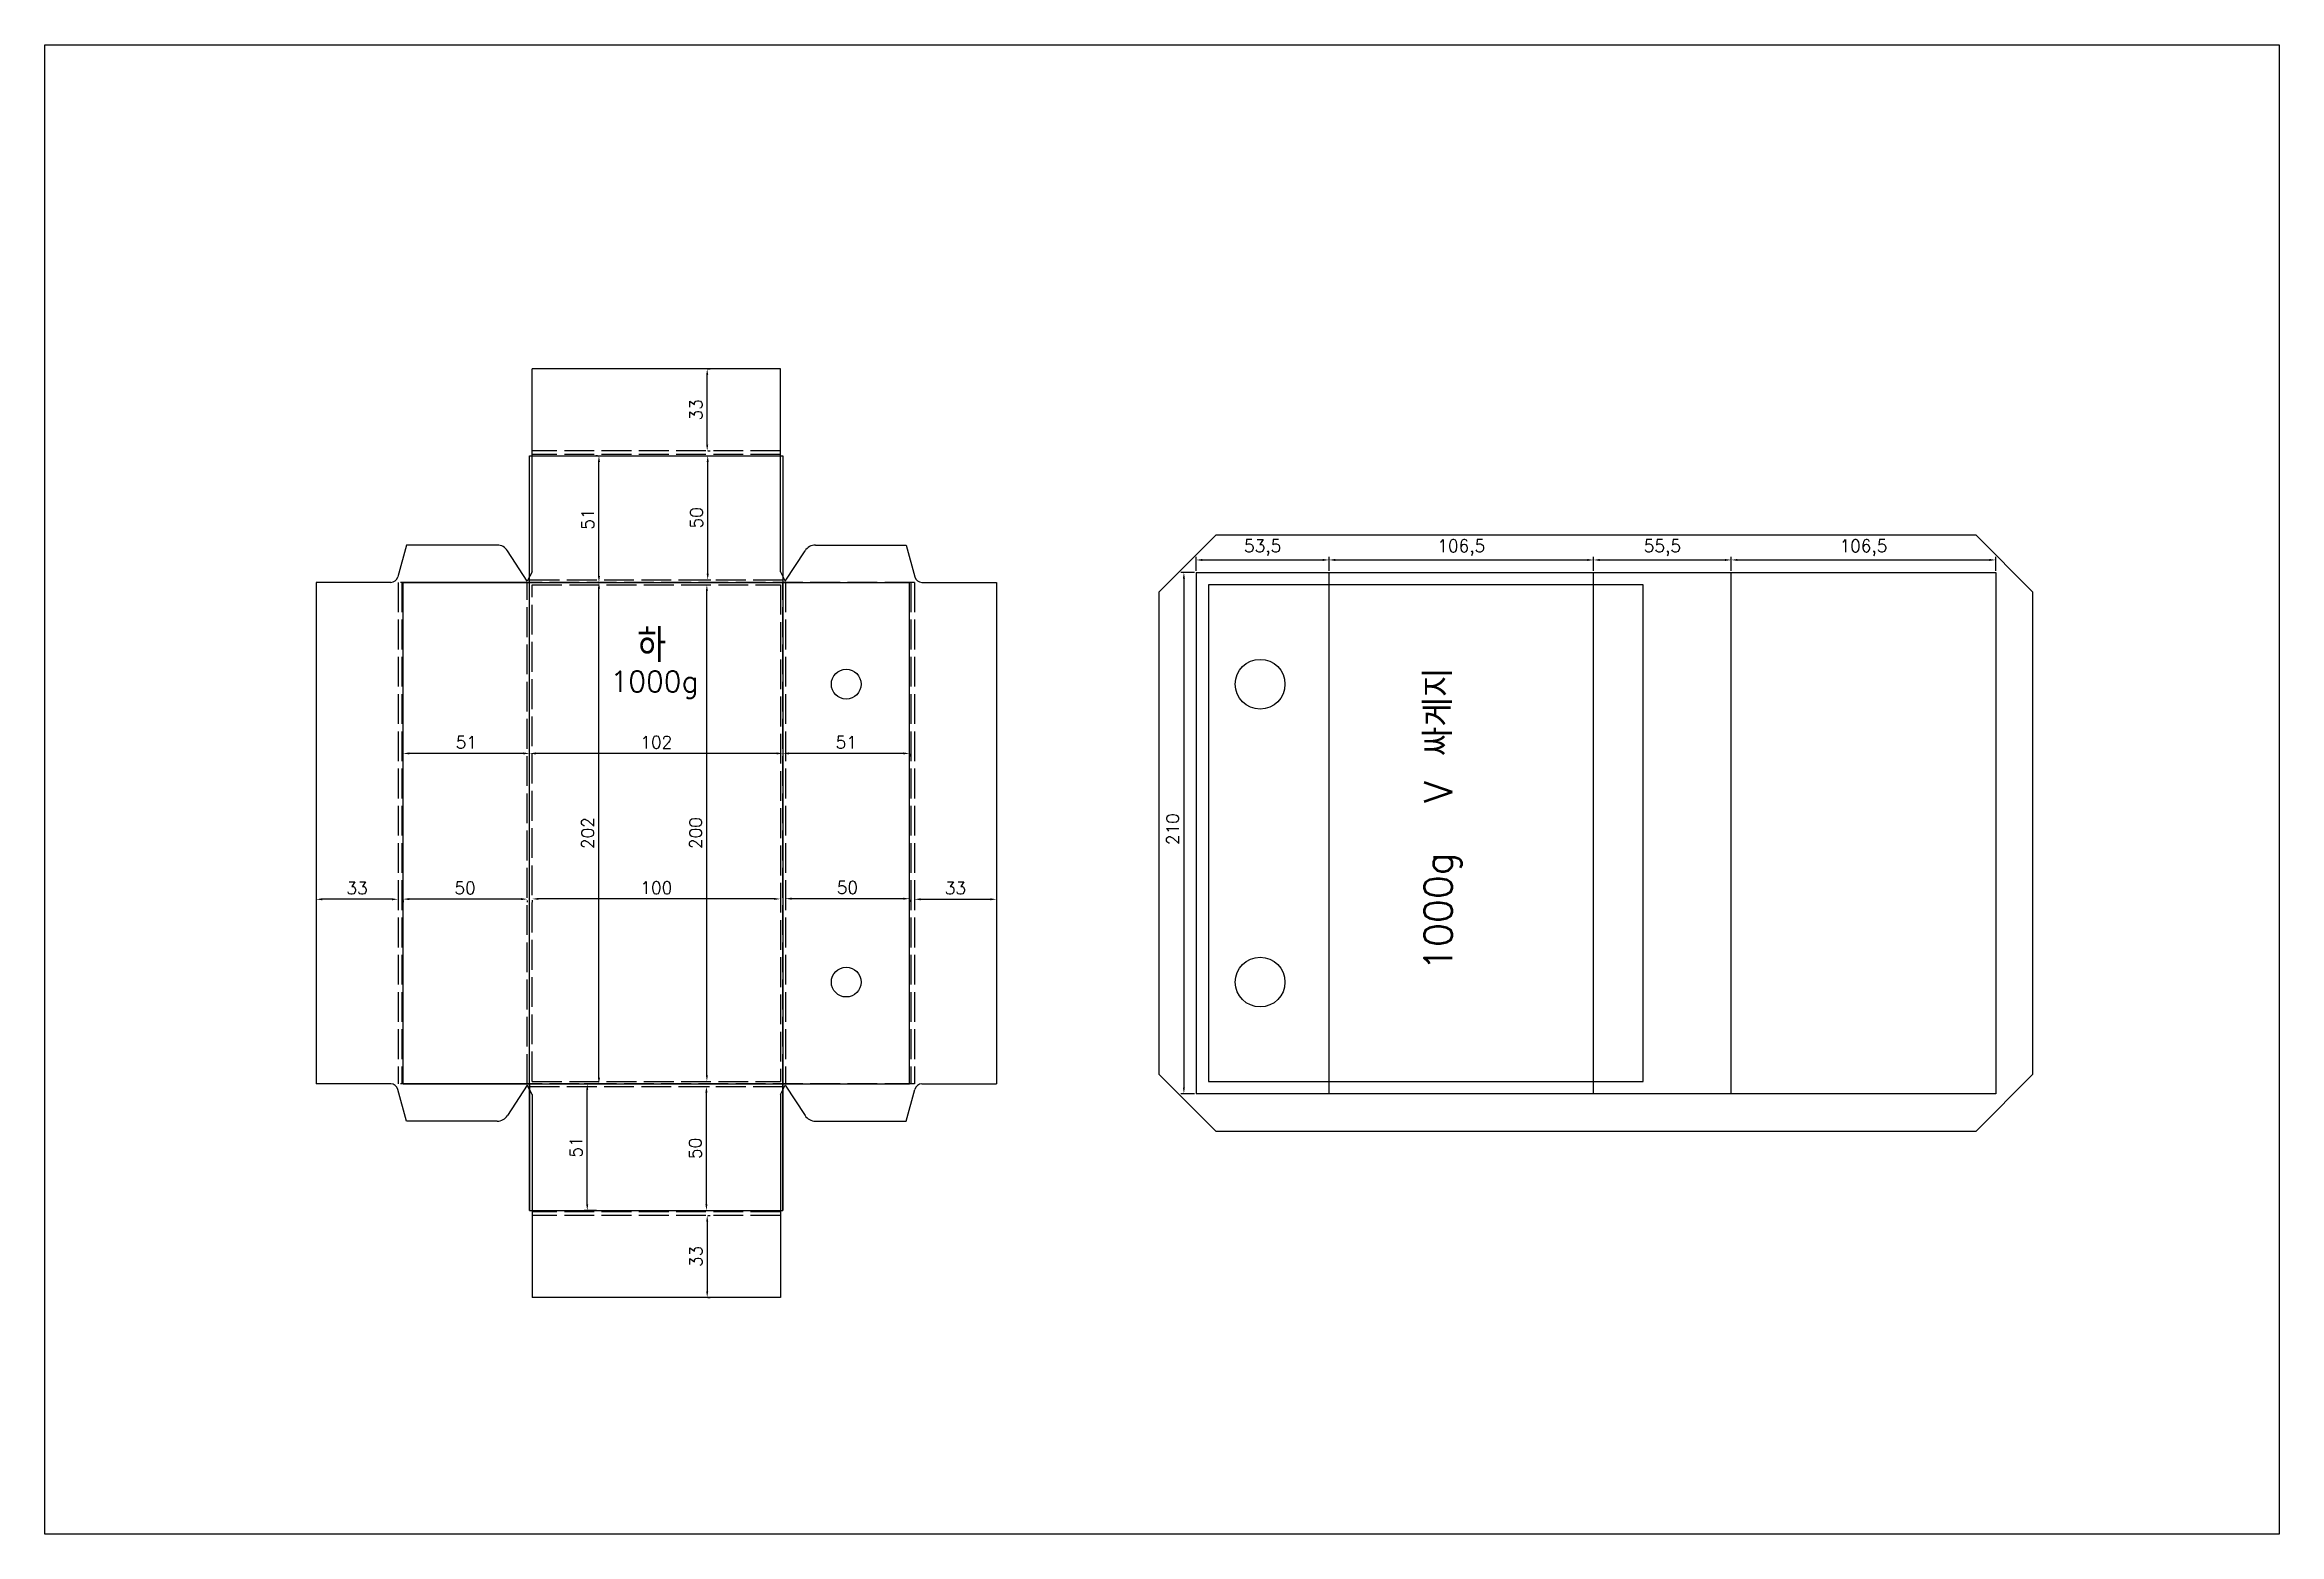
# Model space of a CAD drawing. Header units: millimetres. Extents: x 2179 to 11229, y 1198 to 3756.
# Drawn here: x 2179 to 3079, y 2635 to 3235 of the extents above; entities that cross this region are included whole.
import ezdxf

# ---------------------------------------------------------------- set-up
doc = ezdxf.new("R2010")
doc.units = ezdxf.units.MM
doc.linetypes.add('ACAD_ISO02W100', pattern=[15, 12, -3])
for name, color, linetype in [('기지', 7, 'Continuous'), ('인쇄지', 7, 'Continuous'), ('치수', 7, 'Continuous')]:
    doc.layers.add(name, color=color, linetype=linetype)
doc.styles.add('FHG', font='TXT.shx', dxfattribs={"height": 0.18, "bigfont": 'whgtxt.shx'})
doc.styles.get("Standard").update_dxf_attribs({"font": 'txt.shx', "bigfont": 'zfhg.shx'})
doc.dimstyles.new('ISO-25', dxfattribs={"dimtxt": 2.5, "dimasz": 2.5, "dimexe": 1.25, "dimexo": 0.625, "dimtad": 1, "dimtxsty": 'Standard', "dimcen": 2.5, "dimadec": 0, "dimazin": 0, "dimtfac": 1, "dimtmove": 0, "dimatfit": 3, "dimfxl": 0, "dimarcsym": 0})

msp = doc.modelspace()

# ---------------------------------------------------------------- texts
at = {"style": 'FHG'}
msp.add_text('1000g  V 싸게지', height=11.25, rotation=90, dxfattribs=at).set_placement((2745.668, 2862.108))
at = {"layer": '기지', "color": 1}
msp.add_text('하', height=13.333, dxfattribs=at).set_placement((2417.486, 2986.562))
at = {"layer": '기지', "color": 1, "style": 'FHG'}
msp.add_text('1000g', height=8.3333, dxfattribs=at).set_placement((2406.725, 2974.563))

# ---------------------------------------------------------------- blocks, each defined once
blk = doc.blocks.new('*D81')
at = {"layer": 'DEFPOINTS', "color": 0}
for p in [(2802.59, 3027.64), (2696.09, 3022.61), (2802.59, 3022.61)]:
    blk.add_point(p, dxfattribs=at)
at = {"layer": '치수', "color": 0, "lineweight": -2}
for p, q in [((2696.09, 3023.23), (2696.09, 3028.89)), ((2698.59, 3027.64), (2800.09, 3027.64)), ((2802.59, 3023.23), (2802.59, 3028.89))]:
    blk.add_line(p, q, dxfattribs=at)
at = {"layer": '치수', "color": 0}
for points in [[(2698.59, 3028.05), (2698.59, 3027.22), (2696.09, 3027.64)], [(2800.09, 3028.05), (2800.09, 3027.22), (2802.59, 3027.64)]]:
    blk.add_solid(points, dxfattribs=at)
at = {"layer": '치수', "color": 0, "insert": (2749.34, 3032.55), "char_height": 5, "attachment_point": 5}
blk.add_mtext('106,5', dxfattribs=at)
blk = doc.blocks.new('*D92')
at = {"layer": 'DEFPOINTS', "color": 0}
for p in [(2642.59, 3022.61), (2637.63, 2812.61), (2642.59, 2812.61)]:
    blk.add_point(p, dxfattribs=at)
at = {"layer": '치수', "color": 0, "lineweight": -2}
for p, q in [((2641.97, 3022.61), (2636.38, 3022.61)), ((2637.63, 3020.11), (2637.63, 2815.11)), ((2641.97, 2812.61), (2636.38, 2812.61))]:
    blk.add_line(p, q, dxfattribs=at)
at = {"layer": '치수', "color": 0}
for points in [[(2637.22, 3020.11), (2638.05, 3020.11), (2637.63, 3022.61)], [(2637.22, 2815.11), (2638.05, 2815.11), (2637.63, 2812.61)]]:
    blk.add_solid(points, dxfattribs=at)
at = {"layer": '치수', "color": 0, "insert": (2633.13, 2919.2), "char_height": 5, "attachment_point": 5, "rotation": 90}
blk.add_mtext('210', dxfattribs=at)
blk = doc.blocks.new('*D80')
at = {"layer": 'DEFPOINTS', "color": 0}
for p in [(2696.09, 3027.64), (2642.59, 3022.61), (2696.09, 3022.61)]:
    blk.add_point(p, dxfattribs=at)
at = {"layer": '치수', "color": 0, "lineweight": -2}
for p, q in [((2642.59, 3023.23), (2642.59, 3028.89)), ((2645.09, 3027.64), (2693.59, 3027.64)), ((2696.09, 3023.23), (2696.09, 3028.89))]:
    blk.add_line(p, q, dxfattribs=at)
at = {"layer": '치수', "color": 0}
for points in [[(2645.09, 3028.05), (2645.09, 3027.22), (2642.59, 3027.64)], [(2693.59, 3028.05), (2693.59, 3027.22), (2696.09, 3027.64)]]:
    blk.add_solid(points, dxfattribs=at)
at = {"layer": '치수', "color": 0, "insert": (2669.34, 3032.55), "char_height": 5, "attachment_point": 5}
blk.add_mtext('53,5', dxfattribs=at)
blk = doc.blocks.new('*D83')
at = {"layer": 'DEFPOINTS', "color": 0}
for p in [(2964.59, 3027.64), (2858.09, 3022.61), (2964.59, 3022.61)]:
    blk.add_point(p, dxfattribs=at)
at = {"layer": '치수', "color": 0, "lineweight": -2}
for p, q in [((2858.09, 3023.23), (2858.09, 3028.89)), ((2860.59, 3027.64), (2962.09, 3027.64)), ((2964.59, 3023.23), (2964.59, 3028.89))]:
    blk.add_line(p, q, dxfattribs=at)
at = {"layer": '치수', "color": 0}
for points in [[(2860.59, 3028.05), (2860.59, 3027.22), (2858.09, 3027.64)], [(2962.09, 3028.05), (2962.09, 3027.22), (2964.59, 3027.64)]]:
    blk.add_solid(points, dxfattribs=at)
at = {"layer": '치수', "color": 0, "insert": (2911.34, 3032.55), "char_height": 5, "attachment_point": 5}
blk.add_mtext('106,5', dxfattribs=at)
blk = doc.blocks.new('*D82')
at = {"layer": 'DEFPOINTS', "color": 0}
for p in [(2858.09, 3027.64), (2802.59, 3022.61), (2858.09, 3022.61)]:
    blk.add_point(p, dxfattribs=at)
at = {"layer": '치수', "color": 0, "lineweight": -2}
for p, q in [((2802.59, 3023.23), (2802.59, 3028.89)), ((2805.09, 3027.64), (2855.59, 3027.64)), ((2858.09, 3023.23), (2858.09, 3028.89))]:
    blk.add_line(p, q, dxfattribs=at)
at = {"layer": '치수', "color": 0}
for points in [[(2805.09, 3028.05), (2805.09, 3027.22), (2802.59, 3027.64)], [(2855.59, 3028.05), (2855.59, 3027.22), (2858.09, 3027.64)]]:
    blk.add_solid(points, dxfattribs=at)
at = {"layer": '치수', "color": 0, "insert": (2830.34, 3032.55), "char_height": 5, "attachment_point": 5}
blk.add_mtext('55,5', dxfattribs=at)
blk = doc.blocks.new('*D478')
at = {"layer": 'DEFPOINTS', "color": 0}
for p in [(2445.33, 3017.61), (2445.52, 3017.61), (2445.33, 2817.61)]:
    blk.add_point(p, dxfattribs=at)
at = {"layer": '치수', "color": 0, "lineweight": -2}
for p, q in [((2445.52, 2820.11), (2445.52, 3015.11)), ((2445.95, 3017.61), (2446.77, 3017.61)), ((2445.95, 2817.61), (2446.77, 2817.61))]:
    blk.add_line(p, q, dxfattribs=at)
at = {"layer": '치수', "color": 0}
for points in [[(2445.1, 3015.11), (2445.93, 3015.11), (2445.52, 3017.61)], [(2445.1, 2820.11), (2445.93, 2820.11), (2445.52, 2817.61)]]:
    blk.add_solid(points, dxfattribs=at)
at = {"layer": '치수', "color": 0, "insert": (2441.02, 2917.61), "char_height": 5, "attachment_point": 5, "rotation": 90}
blk.add_mtext('200', dxfattribs=at)
blk = doc.blocks.new('*D465')
at = {"layer": 'DEFPOINTS', "color": 0}
for p in [(2402.04, 3018.61), (2402.04, 3018.61), (2401.75, 2816.61)]:
    blk.add_point(p, dxfattribs=at)
at = {"layer": '치수', "color": 0, "lineweight": -2}
for p, q in [((2401.42, 3018.61), (2400.79, 3018.61)), ((2402.04, 2819.11), (2402.04, 3016.11)), ((2402.37, 2816.61), (2403.29, 2816.61))]:
    blk.add_line(p, q, dxfattribs=at)
at = {"layer": '치수', "color": 0}
for points in [[(2401.63, 3016.11), (2402.46, 3016.11), (2402.04, 3018.61)], [(2401.63, 2819.11), (2402.46, 2819.11), (2402.04, 2816.61)]]:
    blk.add_solid(points, dxfattribs=at)
at = {"layer": '치수', "color": 0, "insert": (2397.54, 2917.61), "char_height": 5, "attachment_point": 5, "rotation": 90}
blk.add_mtext('202', dxfattribs=at)
blk = doc.blocks.new('*D464')
at = {"layer": 'DEFPOINTS', "color": 0}
for p in [(2397.33, 2816.61), (2401.75, 2816.61), (2401.75, 2765.61)]:
    blk.add_point(p, dxfattribs=at)
at = {"layer": '치수', "color": 0, "lineweight": -2}
for p, q in [((2401.12, 2816.61), (2396.08, 2816.61)), ((2397.33, 2768.11), (2397.33, 2814.11)), ((2401.12, 2765.61), (2396.08, 2765.61))]:
    blk.add_line(p, q, dxfattribs=at)
at = {"layer": '치수', "color": 0}
for points in [[(2396.91, 2814.11), (2397.74, 2814.11), (2397.33, 2816.61)], [(2396.91, 2768.11), (2397.74, 2768.11), (2397.33, 2765.61)]]:
    blk.add_solid(points, dxfattribs=at)
at = {"layer": '치수', "color": 0, "insert": (2392.83, 2791.23), "char_height": 5, "attachment_point": 5, "rotation": 90}
blk.add_mtext('51', dxfattribs=at)
blk = doc.blocks.new('*D480')
at = {"layer": 'DEFPOINTS', "color": 0}
for p in [(2445.32, 2763.61), (2445.32, 2730.61), (2445.64, 2730.61)]:
    blk.add_point(p, dxfattribs=at)
at = {"layer": '치수', "color": 0, "lineweight": -2}
for p, q in [((2445.94, 2763.61), (2446.89, 2763.61)), ((2445.64, 2761.11), (2445.64, 2733.11)), ((2445.94, 2730.61), (2446.89, 2730.61))]:
    blk.add_line(p, q, dxfattribs=at)
at = {"layer": '치수', "color": 0}
for points in [[(2445.23, 2761.11), (2446.06, 2761.11), (2445.64, 2763.61)], [(2445.23, 2733.11), (2446.06, 2733.11), (2445.64, 2730.61)]]:
    blk.add_solid(points, dxfattribs=at)
at = {"layer": '치수', "color": 0, "insert": (2441.14, 2747.11), "char_height": 5, "attachment_point": 5, "rotation": 90}
blk.add_mtext('33', dxfattribs=at)
blk = doc.blocks.new('*D477')
at = {"layer": 'DEFPOINTS', "color": 0}
for p in [(2441.41, 2815.61), (2445.33, 2815.61), (2441.41, 2765.61)]:
    blk.add_point(p, dxfattribs=at)
at = {"layer": '치수', "color": 0, "lineweight": -2}
for p, q in [((2442.03, 2815.61), (2446.58, 2815.61)), ((2445.33, 2768.11), (2445.33, 2813.11)), ((2442.03, 2765.61), (2446.58, 2765.61))]:
    blk.add_line(p, q, dxfattribs=at)
at = {"layer": '치수', "color": 0}
for points in [[(2444.91, 2813.11), (2445.75, 2813.11), (2445.33, 2815.61)], [(2444.91, 2768.11), (2445.75, 2768.11), (2445.33, 2765.61)]]:
    blk.add_solid(points, dxfattribs=at)
at = {"layer": '치수', "color": 0, "insert": (2440.83, 2790.61), "char_height": 5, "attachment_point": 5, "rotation": 90}
blk.add_mtext('50', dxfattribs=at)
blk = doc.blocks.new('*D462')
at = {"layer": 'DEFPOINTS', "color": 0}
for p in [(2374.14, 2949.71), (2374.14, 2949.71), (2476.14, 2950.23)]:
    blk.add_point(p, dxfattribs=at)
at = {"layer": '치수', "color": 0, "lineweight": -2}
for p, q in [((2374.14, 2950.34), (2374.14, 2950.96)), ((2473.64, 2949.71), (2376.64, 2949.71)), ((2476.14, 2949.6), (2476.14, 2948.46))]:
    blk.add_line(p, q, dxfattribs=at)
at = {"layer": '치수', "color": 0}
for points in [[(2376.64, 2950.13), (2376.64, 2949.3), (2374.14, 2949.71)], [(2473.64, 2950.13), (2473.64, 2949.3), (2476.14, 2949.71)]]:
    blk.add_solid(points, dxfattribs=at)
at = {"layer": '치수', "color": 0, "insert": (2425.14, 2954.21), "char_height": 5, "attachment_point": 5}
blk.add_mtext('102', dxfattribs=at)
blk = doc.blocks.new('*D468')
at = {"layer": 'DEFPOINTS', "color": 0}
for p in [(2375.14, 2891.21), (2375.14, 2891.1), (2475.14, 2891.21)]:
    blk.add_point(p, dxfattribs=at)
at = {"layer": '치수', "color": 0, "lineweight": -2}
for p, q in [((2375.14, 2890.58), (2375.14, 2889.85)), ((2472.64, 2891.1), (2377.64, 2891.1)), ((2475.14, 2890.58), (2475.14, 2889.85))]:
    blk.add_line(p, q, dxfattribs=at)
at = {"layer": '치수', "color": 0}
for points in [[(2377.64, 2891.52), (2377.64, 2890.69), (2375.14, 2891.1)], [(2472.64, 2891.52), (2472.64, 2890.69), (2475.14, 2891.1)]]:
    blk.add_solid(points, dxfattribs=at)
at = {"layer": '치수', "color": 0, "insert": (2425.14, 2895.6), "char_height": 5, "attachment_point": 5}
blk.add_mtext('100', dxfattribs=at)
blk = doc.blocks.new('*D482')
at = {"layer": 'DEFPOINTS', "color": 0}
for p in [(2288.14, 2891.07), (2288.14, 2890.96), (2321.14, 2891.07)]:
    blk.add_point(p, dxfattribs=at)
at = {"layer": '치수', "color": 0, "lineweight": -2}
for p, q in [((2288.14, 2890.44), (2288.14, 2889.71)), ((2318.64, 2890.96), (2290.64, 2890.96)), ((2321.14, 2890.44), (2321.14, 2889.71))]:
    blk.add_line(p, q, dxfattribs=at)
at = {"layer": '치수', "color": 0}
for points in [[(2290.64, 2891.38), (2290.64, 2890.54), (2288.14, 2890.96)], [(2318.64, 2891.38), (2318.64, 2890.54), (2321.14, 2890.96)]]:
    blk.add_solid(points, dxfattribs=at)
at = {"layer": '치수', "color": 0, "insert": (2304.64, 2895.46), "char_height": 5, "attachment_point": 5}
blk.add_mtext('33', dxfattribs=at)
blk = doc.blocks.new('*D463')
at = {"layer": 'DEFPOINTS', "color": 0}
for p in [(2323.14, 2949.71), (2323.14, 2949.71), (2374.14, 2949.71)]:
    blk.add_point(p, dxfattribs=at)
at = {"layer": '치수', "color": 0, "lineweight": -2}
for p, q in [((2323.14, 2950.34), (2323.14, 2950.96)), ((2371.64, 2949.71), (2325.64, 2949.71)), ((2374.14, 2950.34), (2374.14, 2950.96))]:
    blk.add_line(p, q, dxfattribs=at)
at = {"layer": '치수', "color": 0}
for points in [[(2325.64, 2950.13), (2325.64, 2949.3), (2323.14, 2949.71)], [(2371.64, 2950.13), (2371.64, 2949.3), (2374.14, 2949.71)]]:
    blk.add_solid(points, dxfattribs=at)
at = {"layer": '치수', "color": 0, "insert": (2348.64, 2954.21), "char_height": 5, "attachment_point": 5}
blk.add_mtext('51', dxfattribs=at)
blk = doc.blocks.new('*D476')
at = {"layer": 'DEFPOINTS', "color": 0}
for p in [(2323.14, 2891.1), (2323.14, 2891.03), (2373.14, 2891.1)]:
    blk.add_point(p, dxfattribs=at)
at = {"layer": '치수', "color": 0, "lineweight": -2}
for p, q in [((2323.14, 2890.48), (2323.14, 2889.78)), ((2370.64, 2891.03), (2325.64, 2891.03)), ((2373.14, 2890.48), (2373.14, 2889.78))]:
    blk.add_line(p, q, dxfattribs=at)
at = {"layer": '치수', "color": 0}
for points in [[(2325.64, 2891.45), (2325.64, 2890.61), (2323.14, 2891.03)], [(2370.64, 2891.45), (2370.64, 2890.61), (2373.14, 2891.03)]]:
    blk.add_solid(points, dxfattribs=at)
at = {"layer": '치수', "color": 0, "insert": (2348.14, 2895.53), "char_height": 5, "attachment_point": 5}
blk.add_mtext('50', dxfattribs=at)
blk = doc.blocks.new('*D466')
at = {"layer": 'DEFPOINTS', "color": 0}
for p in [(2402.04, 3069.61), (2402.04, 3069.61), (2402.04, 3018.61)]:
    blk.add_point(p, dxfattribs=at)
at = {"layer": '치수', "color": 0, "lineweight": -2}
for p, q in [((2401.42, 3069.61), (2400.79, 3069.61)), ((2402.04, 3021.11), (2402.04, 3067.11)), ((2401.42, 3018.61), (2400.79, 3018.61))]:
    blk.add_line(p, q, dxfattribs=at)
at = {"layer": '치수', "color": 0}
for points in [[(2401.63, 3067.11), (2402.46, 3067.11), (2402.04, 3069.61)], [(2401.63, 3021.11), (2402.46, 3021.11), (2402.04, 3018.61)]]:
    blk.add_solid(points, dxfattribs=at)
at = {"layer": '치수', "color": 0, "insert": (2397.54, 3044.11), "char_height": 5, "attachment_point": 5, "rotation": 90}
blk.add_mtext('51', dxfattribs=at)
blk = doc.blocks.new('*D461')
at = {"layer": 'DEFPOINTS', "color": 0}
for p in [(2476.14, 2950.23), (2476.14, 2949.71), (2527.14, 2950.23)]:
    blk.add_point(p, dxfattribs=at)
at = {"layer": '치수', "color": 0, "lineweight": -2}
for p, q in [((2476.14, 2949.6), (2476.14, 2948.46)), ((2524.64, 2949.71), (2478.64, 2949.71)), ((2527.14, 2949.6), (2527.14, 2948.46))]:
    blk.add_line(p, q, dxfattribs=at)
at = {"layer": '치수', "color": 0}
for points in [[(2478.64, 2950.13), (2478.64, 2949.3), (2476.14, 2949.71)], [(2524.64, 2950.13), (2524.64, 2949.3), (2527.14, 2949.71)]]:
    blk.add_solid(points, dxfattribs=at)
at = {"layer": '치수', "color": 0, "insert": (2501.64, 2954.21), "char_height": 5, "attachment_point": 5}
blk.add_mtext('51', dxfattribs=at)
blk = doc.blocks.new('*D467')
at = {"layer": 'DEFPOINTS', "color": 0}
for p in [(2477.14, 2891.41), (2477.14, 2891.21), (2527.14, 2891.41)]:
    blk.add_point(p, dxfattribs=at)
at = {"layer": '치수', "color": 0, "lineweight": -2}
for p, q in [((2477.14, 2890.79), (2477.14, 2889.96)), ((2524.64, 2891.21), (2479.64, 2891.21)), ((2527.14, 2890.79), (2527.14, 2889.96))]:
    blk.add_line(p, q, dxfattribs=at)
at = {"layer": '치수', "color": 0}
for points in [[(2479.64, 2891.62), (2479.64, 2890.79), (2477.14, 2891.21)], [(2524.64, 2891.62), (2524.64, 2890.79), (2527.14, 2891.21)]]:
    blk.add_solid(points, dxfattribs=at)
at = {"layer": '치수', "color": 0, "insert": (2502.14, 2895.71), "char_height": 5, "attachment_point": 5}
blk.add_mtext('50', dxfattribs=at)
blk = doc.blocks.new('*D483')
at = {"layer": 'DEFPOINTS', "color": 0}
for p in [(2529.14, 2891.07), (2562.14, 2891.07), (2562.14, 2890.96)]:
    blk.add_point(p, dxfattribs=at)
at = {"layer": '치수', "color": 0, "lineweight": -2}
for p, q in [((2529.14, 2890.44), (2529.14, 2889.71)), ((2531.64, 2890.96), (2559.64, 2890.96)), ((2562.14, 2890.44), (2562.14, 2889.71))]:
    blk.add_line(p, q, dxfattribs=at)
at = {"layer": '치수', "color": 0}
for points in [[(2531.64, 2891.38), (2531.64, 2890.54), (2529.14, 2890.96)], [(2559.64, 2891.38), (2559.64, 2890.54), (2562.14, 2890.96)]]:
    blk.add_solid(points, dxfattribs=at)
at = {"layer": '치수', "color": 0, "insert": (2545.64, 2895.46), "char_height": 5, "attachment_point": 5}
blk.add_mtext('33', dxfattribs=at)
blk = doc.blocks.new('*D481')
at = {"layer": 'DEFPOINTS', "color": 0}
for p in [(2445.32, 3104.61), (2445.64, 3104.61), (2445.32, 3071.61)]:
    blk.add_point(p, dxfattribs=at)
at = {"layer": '치수', "color": 0, "lineweight": -2}
for p, q in [((2445.64, 3074.11), (2445.64, 3102.11)), ((2445.94, 3104.61), (2446.89, 3104.61)), ((2445.94, 3071.61), (2446.89, 3071.61))]:
    blk.add_line(p, q, dxfattribs=at)
at = {"layer": '치수', "color": 0}
for points in [[(2445.23, 3102.11), (2446.06, 3102.11), (2445.64, 3104.61)], [(2445.23, 3074.11), (2446.06, 3074.11), (2445.64, 3071.61)]]:
    blk.add_solid(points, dxfattribs=at)
at = {"layer": '치수', "color": 0, "insert": (2441.14, 3088.11), "char_height": 5, "attachment_point": 5, "rotation": 90}
blk.add_mtext('33', dxfattribs=at)
blk = doc.blocks.new('*D479')
at = {"layer": 'DEFPOINTS', "color": 0}
for p in [(2445.52, 3069.61), (2445.85, 3069.61), (2445.52, 3019.61)]:
    blk.add_point(p, dxfattribs=at)
at = {"layer": '치수', "color": 0, "lineweight": -2}
for p, q in [((2446.14, 3069.61), (2447.1, 3069.61)), ((2445.85, 3022.11), (2445.85, 3067.11)), ((2446.14, 3019.61), (2447.1, 3019.61))]:
    blk.add_line(p, q, dxfattribs=at)
at = {"layer": '치수', "color": 0}
for points in [[(2445.43, 3067.11), (2446.27, 3067.11), (2445.85, 3069.61)], [(2445.43, 3022.11), (2446.27, 3022.11), (2445.85, 3019.61)]]:
    blk.add_solid(points, dxfattribs=at)
at = {"layer": '치수', "color": 0, "insert": (2441.35, 3044.61), "char_height": 5, "attachment_point": 5, "rotation": 90}
blk.add_mtext('50', dxfattribs=at)

# ---------------------------------------------------------------- dimensions: what is measured, and where the dimension line sits
at = {"layer": '치수', "color": 1}
for base, p1, p2, angle, picture, middle in [((2445.644, 3104.605), (2445.32, 3071.605), (2445.32, 3104.605), 270, '*D481', (2441.144, 3088.105)), ((2445.851, 3069.605), (2445.517, 3019.605), (2445.517, 3069.605), 90, '*D479', (2441.351, 3044.605)), ((2445.517, 3017.605), (2445.329, 2817.605), (2445.329, 3017.605), 90, '*D478', (2441.017, 2917.605)), ((2562.141, 2890.961), (2529.141, 2891.067), (2562.141, 2891.067), 180, '*D483', (2545.641, 2895.461)), ((2445.329, 2815.605), (2441.408, 2765.605), (2441.408, 2815.605), 90, '*D477', (2440.829, 2790.605)), ((2445.644, 2730.605), (2445.32, 2763.605), (2445.32, 2730.605), 90, '*D480', (2441.144, 2747.105))]:
    dim = msp.add_linear_dim(base=base, p1=p1, p2=p2, angle=angle, dimstyle='ISO-25', override={"dimtxt": 5, "dimgap": 2}, dxfattribs=at)
    dim.commit()
    dim.dimension.update_dxf_attribs({"geometry": picture, "text_midpoint": middle})
at = {"layer": '치수', "color": 3}
for base, p1, p2, picture, middle in [((2402.043, 3069.605), (2402.043, 3018.605), (2402.043, 3069.605), '*D466', (2397.543, 3044.105)), ((2402.043, 3018.605), (2401.748, 2816.605), (2402.043, 3018.605), '*D465', (2397.543, 2917.605))]:
    dim = msp.add_linear_dim(base=base, p1=p1, p2=p2, angle=90, dimstyle='ISO-25', override={"dimtxt": 5, "dimgap": 2, "dimtmove": 1}, dxfattribs=at)
    dim.commit()
    dim.dimension.update_dxf_attribs({"geometry": picture, "text_midpoint": middle})
at = {"layer": '치수', "color": 4}
for base, p1, p2, picture, middle in [((2696.092, 3027.635), (2642.592, 3022.605), (2696.092, 3022.605), '*D80', (2669.342, 3032.552)), ((2802.592, 3027.635), (2696.092, 3022.605), (2802.592, 3022.605), '*D81', (2749.342, 3032.552)), ((2858.092, 3027.635), (2802.592, 3022.605), (2858.092, 3022.605), '*D82', (2830.342, 3032.552)), ((2964.592, 3027.635), (2858.092, 3022.605), (2964.592, 3022.605), '*D83', (2911.342, 3032.552))]:
    dim = msp.add_linear_dim(base=base, p1=p1, p2=p2, dimstyle='ISO-25', override={"dimtxt": 5, "dimgap": 2, "dimdec": 1, "dimtdec": 1}, dxfattribs=at)
    dim.commit()
    dim.dimension.update_dxf_attribs({"geometry": picture, "text_midpoint": middle})
dim = msp.add_linear_dim(base=(2637.632, 2812.605), p1=(2642.592, 3022.605), p2=(2642.592, 2812.605), angle=90, dimstyle='ISO-25', override={"dimtxt": 5, "dimgap": 2, "dimdec": 1, "dimtdec": 1}, dxfattribs=at)
dim.commit()
dim.dimension.update_dxf_attribs({"geometry": '*D92', "text_midpoint": (2637.632, 2919.204), "dimtype": 160})
at = {"layer": '치수', "color": 3}
for base, p1, p2, override, picture, middle in [((2323.141, 2949.713), (2374.141, 2949.713), (2323.141, 2949.713), {"dimtxt": 5, "dimgap": 2, "dimtmove": 1}, '*D463', (2348.641, 2954.213)), ((2374.141, 2949.713), (2476.141, 2950.225), (2374.141, 2949.713), {"dimtxt": 5, "dimgap": 2, "dimtmove": 1}, '*D462', (2425.141, 2954.213)), ((2476.141, 2949.713), (2527.141, 2950.225), (2476.141, 2950.225), {"dimtxt": 5, "dimgap": 2}, '*D461', (2501.641, 2954.213))]:
    dim = msp.add_linear_dim(base=base, p1=p1, p2=p2, dimstyle='ISO-25', override=override, dxfattribs=at)
    dim.commit()
    dim.dimension.update_dxf_attribs({"geometry": picture, "text_midpoint": middle})
at = {"layer": '치수', "color": 1}
for base, p1, p2, picture, middle in [((2288.141, 2890.961), (2321.141, 2891.067), (2288.141, 2891.067), '*D482', (2304.641, 2895.461)), ((2323.141, 2891.029), (2373.141, 2891.105), (2323.141, 2891.105), '*D476', (2348.141, 2895.529)), ((2375.141, 2891.105), (2475.141, 2891.207), (2375.141, 2891.207), '*D468', (2425.141, 2895.605)), ((2477.141, 2891.207), (2527.141, 2891.412), (2477.141, 2891.412), '*D467', (2502.141, 2895.707))]:
    dim = msp.add_linear_dim(base=base, p1=p1, p2=p2, dimstyle='ISO-25', override={"dimtxt": 5, "dimgap": 2}, dxfattribs=at)
    dim.commit()
    dim.dimension.update_dxf_attribs({"geometry": picture, "text_midpoint": middle})
at = {"layer": '치수', "color": 3}
dim = msp.add_linear_dim(base=(2397.327, 2816.605), p1=(2401.748, 2765.605), p2=(2401.748, 2816.605), angle=90, dimstyle='ISO-25', override={"dimtxt": 5, "dimgap": 2}, dxfattribs=at)
dim.commit()
dim.dimension.update_dxf_attribs({"geometry": '*D464', "text_midpoint": (2397.327, 2791.23), "dimtype": 160})

# ---------------------------------------------------------------- linework, layer by layer
at = {"color": 6}
msp.add_lwpolyline([(2178.818, 3235.181), (3078.818, 3235.181), (3078.818, 2635.181), (2178.818, 2635.181)], close=True, dxfattribs=at)
at = {"layer": '기지', "color": 3}
for p, q in [((2374.141, 2765.605), (2374.141, 3069.605)), ((2476.141, 3069.605), (2476.141, 2765.605)), ((2323.141, 3018.605), (2527.141, 3018.605)), ((2696.092, 2812.605), (2696.092, 3022.605)), ((2802.592, 2812.605), (2802.592, 3022.605)), ((2858.092, 2812.605), (2858.092, 3022.605)), ((2323.141, 2816.605), (2527.141, 2816.605))]:
    msp.add_line(p, q, dxfattribs=at)
at = {"layer": '기지'}
for p, q in [((2374.141, 3069.605), (2476.141, 3069.605)), ((2374.141, 3018.605), (2374.141, 3069.605)), ((2476.141, 3069.605), (2476.141, 3018.605)), ((2323.141, 2816.605), (2323.141, 3018.605)), ((2374.141, 3018.605), (2323.141, 3018.605)), ((2476.141, 3018.605), (2527.141, 3018.605)), ((2527.141, 2816.605), (2527.141, 3018.605)), ((2642.592, 3022.605), (2964.592, 3022.605)), ((2642.592, 3022.605), (2642.592, 2812.605)), ((2964.592, 3022.605), (2964.592, 2812.605)), ((2374.141, 2816.605), (2323.141, 2816.605)), ((2374.141, 2816.605), (2374.141, 2765.605)), ((2476.141, 2816.605), (2527.141, 2816.605)), ((2476.141, 2765.605), (2476.141, 2816.605)), ((2964.592, 2812.605), (2642.592, 2812.605)), ((2374.141, 2765.605), (2476.141, 2765.605))]:
    msp.add_line(p, q, dxfattribs=at)
for centre in [(2501.641, 2977.605), (2501.641, 2857.605)]:
    msp.add_circle(centre, 6, dxfattribs=at)
at = {"layer": '기지', "color": 1}
for centre in [(2668.342, 2977.605), (2668.342, 2857.605)]:
    msp.add_circle(centre, 10, dxfattribs=at)
at = {"layer": '인쇄지', "color": 6}
for p, q in [((2475.141, 3104.605), (2375.141, 3104.605)), ((2375.141, 3022.883), (2375.141, 3104.605)), ((2475.141, 3022.883), (2475.141, 3104.605)), ((2324.484, 3033.605), (2321.062, 3020.829)), ((2361.044, 3033.605), (2324.484, 3033.605)), ((2489.239, 3033.605), (2525.798, 3033.605)), ((2525.798, 3033.605), (2529.22, 3020.829)), ((2373.191, 3019.105), (2365.234, 3031.333)), ((2477.091, 3019.105), (2485.048, 3031.333)), ((2288.141, 3018.605), (2288.141, 2816.605)), ((2318.165, 3018.605), (2288.141, 3018.605)), ((2375.141, 3022.883), (2373.191, 3019.105)), ((2475.141, 3022.883), (2477.091, 3019.105)), ((2532.118, 3018.605), (2562.141, 3018.605)), ((2562.141, 3018.605), (2562.141, 2816.605)), ((2318.165, 2816.605), (2288.141, 2816.605)), ((2324.484, 2801.605), (2321.062, 2814.382)), ((2373.191, 2816.105), (2365.234, 2803.878)), ((2375.141, 2812.328), (2373.191, 2816.105)), ((2375.141, 2812.328), (2375.141, 2730.605)), ((2475.141, 2812.328), (2477.091, 2816.105)), ((2475.141, 2812.328), (2475.141, 2730.605)), ((2477.091, 2816.105), (2485.048, 2803.878)), ((2525.798, 2801.605), (2529.22, 2814.382)), ((2532.118, 2816.605), (2562.141, 2816.605)), ((2361.044, 2801.605), (2324.484, 2801.605)), ((2489.239, 2801.605), (2525.798, 2801.605)), ((2475.141, 2730.605), (2375.141, 2730.605))]:
    msp.add_line(p, q, dxfattribs=at)
at = {"layer": '인쇄지', "color": 4, "linetype": 'ACAD_ISO02W100'}
for p, q in [((2475.141, 3071.605), (2375.141, 3071.605)), ((2475.141, 3070.105), (2375.141, 3070.105)), ((2321.141, 3018.605), (2321.141, 2816.605)), ((2529.141, 3018.605), (2321.141, 3018.605)), ((2322.641, 3018.605), (2322.641, 2816.605)), ((2374.141, 2816.605), (2374.141, 3018.605)), ((2476.141, 2816.605), (2476.141, 3018.605)), ((2527.641, 3018.605), (2527.641, 2816.605)), ((2529.141, 3018.605), (2529.141, 2816.605)), ((2529.141, 2816.605), (2321.141, 2816.605)), ((2475.141, 2765.105), (2375.141, 2765.105)), ((2475.141, 2763.605), (2375.141, 2763.605))]:
    msp.add_line(p, q, dxfattribs=at)
at = {"layer": '인쇄지', "color": 6}
for points in [[(2627.592, 3014.676), (2627.592, 2820.534), (2650.521, 2797.605), (2956.663, 2797.605), (2979.592, 2820.534), (2979.592, 3014.676), (2956.663, 3037.605), (2650.521, 3037.605)], [(2822.592, 2817.605), (2822.592, 3017.605), (2647.592, 3017.605), (2647.592, 2817.605)]]:
    msp.add_lwpolyline(points, close=True, dxfattribs=at)
for centre, radius, start, end in [((2361.044, 3028.605), 5, 33.053813, 90), ((2489.239, 3028.605), 5, 90, 146.946187), ((2318.165, 3021.605), 3, 270, 345.007019), ((2532.118, 3021.605), 3, 194.992981, 270), ((2318.165, 2813.605), 3, 14.992981, 90), ((2532.118, 2813.605), 3, 90, 165.007019), ((2361.044, 2806.605), 5, 270, 326.94619), ((2489.239, 2806.605), 5, 213.05381, 270)]:
    msp.add_arc(centre, radius, start, end, dxfattribs=at)
at = {"layer": '치수', "color": 2, "linetype": 'ACAD_ISO02W100'}
for p, q in [((2373.141, 2816.605), (2373.141, 3018.605)), ((2374.141, 3019.605), (2476.141, 3019.605)), ((2375.141, 2817.605), (2375.141, 3017.605)), ((2375.141, 3017.605), (2475.141, 3017.605)), ((2475.141, 3017.605), (2475.141, 2817.605)), ((2477.141, 3018.605), (2477.141, 2816.605)), ((2375.141, 2817.605), (2475.141, 2817.605)), ((2374.141, 2815.605), (2476.141, 2815.605))]:
    msp.add_line(p, q, dxfattribs=at)

msp.set_redraw_order([(e.dxf.handle, doc.entitydb.next_handle()) for e in msp.query("TEXT MTEXT ATTDEF DIMENSION ARC_DIMENSION")])  # texts and dimensions are drawn at this point

doc.saveas('drawing.dxf')
